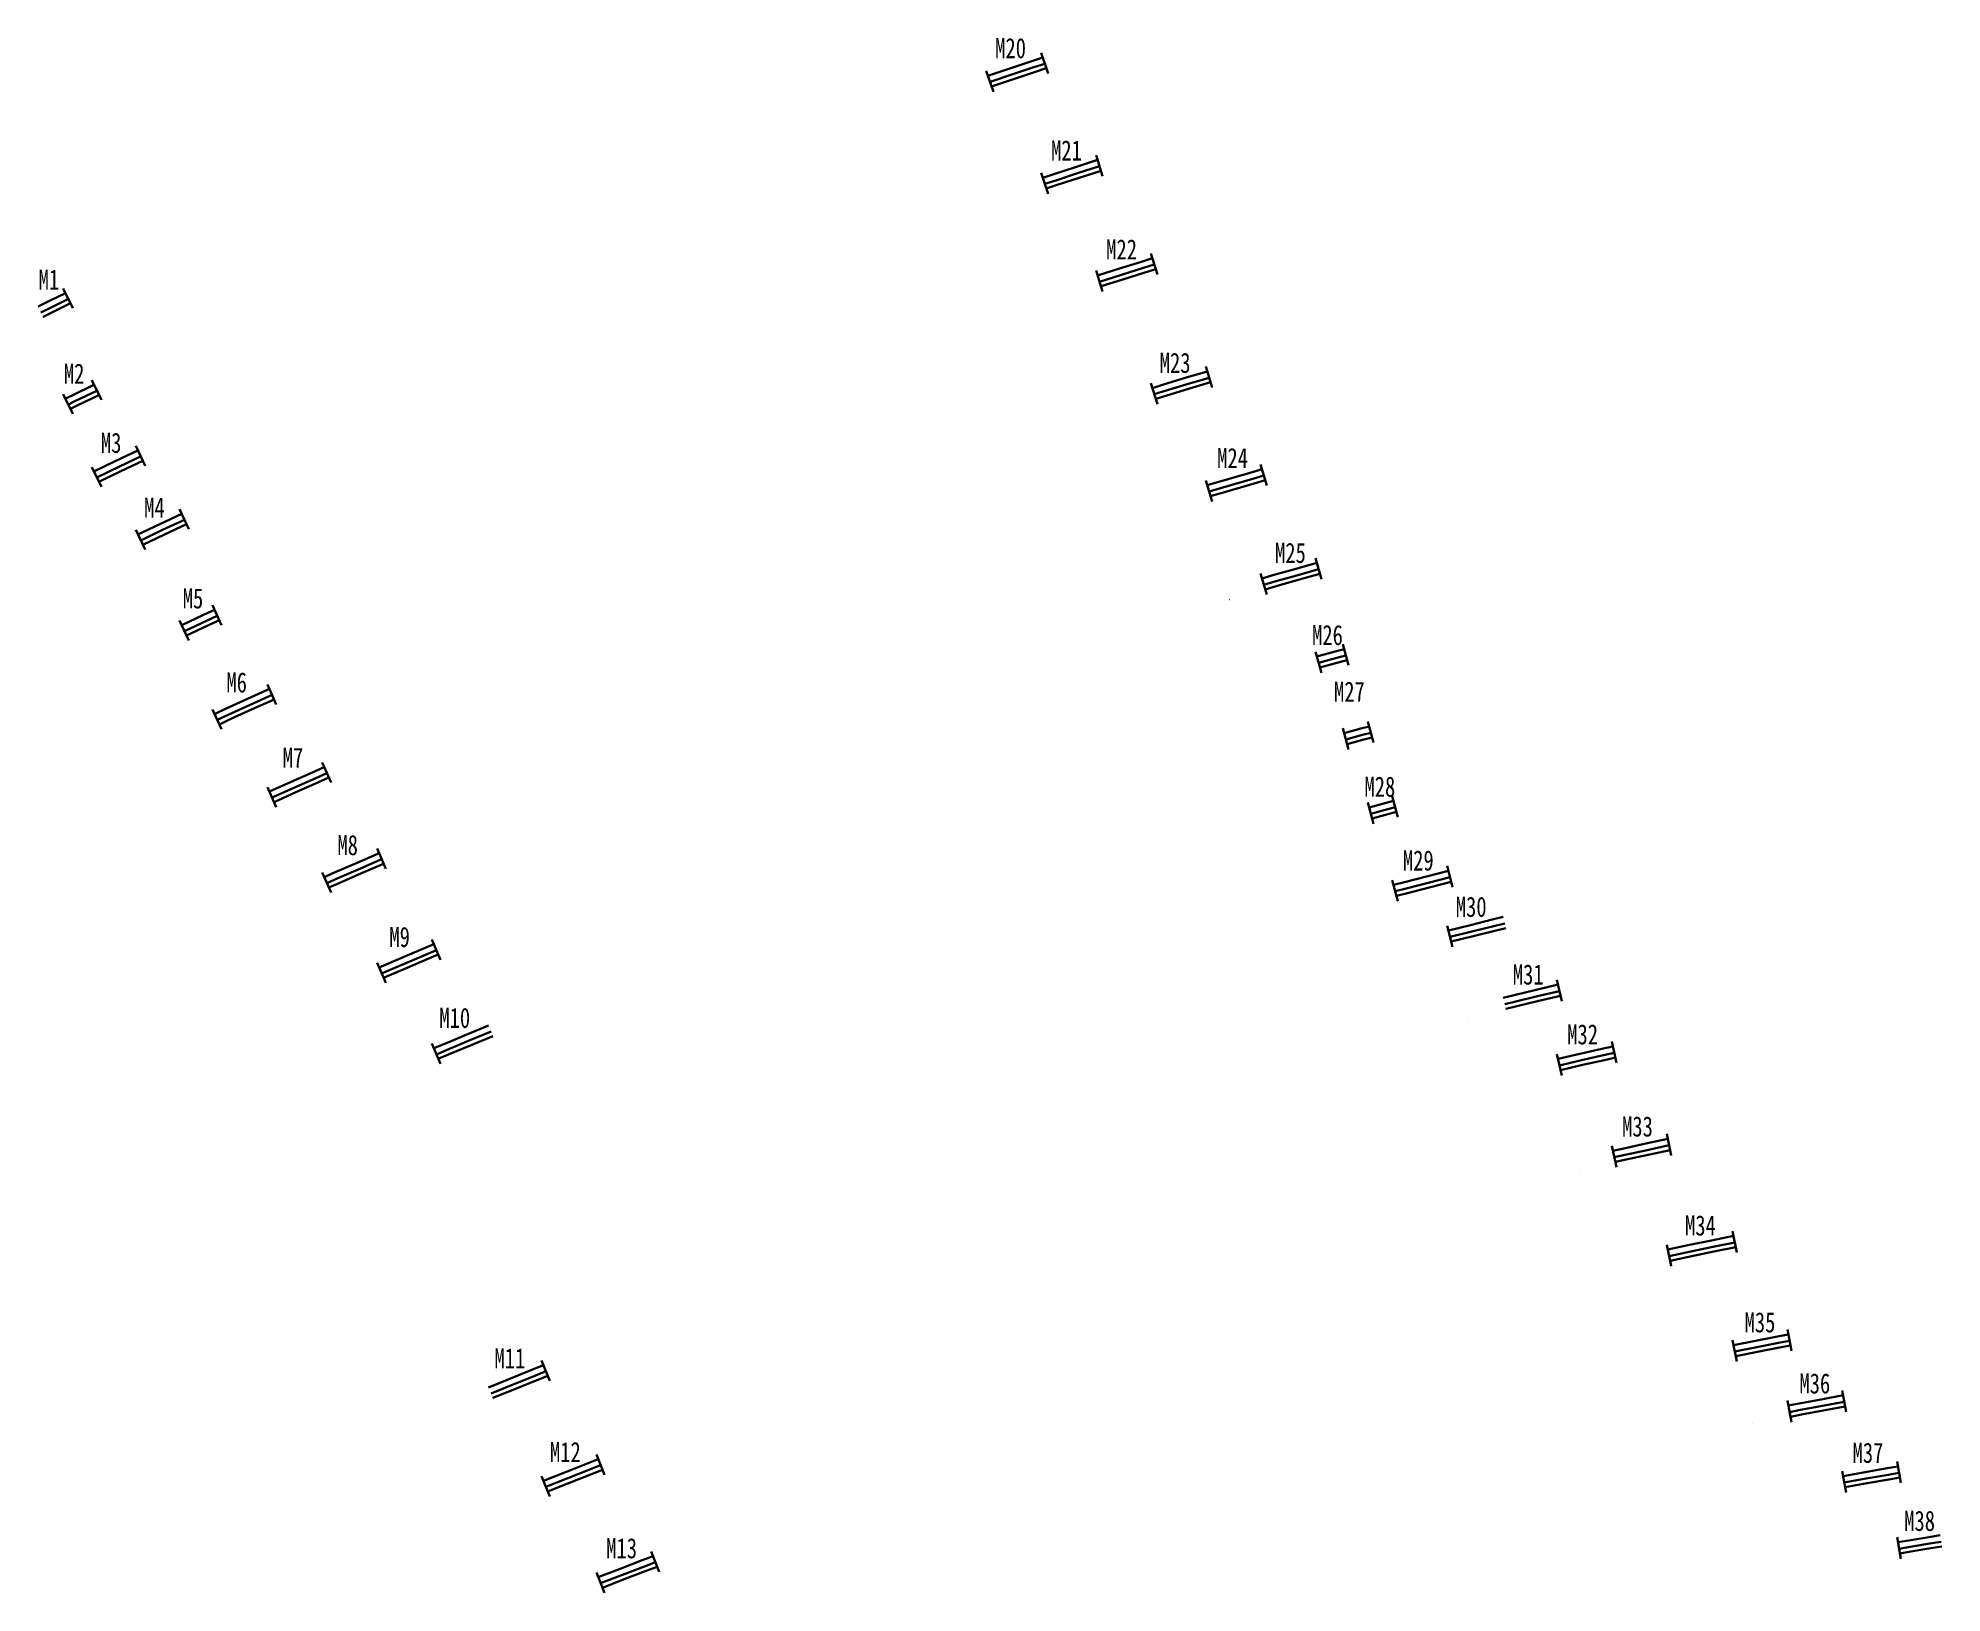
# Model space of a CAD drawing. Header units: millimetres. Extents: x -333068 to 789443, y 114680 to 345248.
# Drawn here: x -333068 to -246162, y 206078 to 277042 of the extents above; entities that cross this region are included whole.
import ezdxf
from ezdxf.enums import TextEntityAlignment as Align

# ---------------------------------------------------------------- set-up
doc = ezdxf.new("R2010")
doc.units = ezdxf.units.MM
doc.layers.get('Defpoints').update_dxf_attribs({"color": 8})
doc.layers.add('桥 构造粗实', color=1, linetype='Continuous', lineweight=30)
doc.layers.add('细实线', color=4, linetype='Continuous', lineweight=15)
doc.styles.add('111', font='', dxfattribs={"width": 0.7})
doc.styles.add('仿宋_GB2312', font='', dxfattribs={"width": 0.75})
doc.styles.get('111').set_extended_font_data('仿宋_GB2312')
doc.styles.get('仿宋_GB2312').set_extended_font_data('仿宋_GB2312')
doc.dimstyles.new('200', dxfattribs={"dimscale": 0, "dimtxt": 2.5, "dimasz": 1, "dimexe": 1, "dimexo": 1, "dimgap": 0.6, "dimtad": 1, "dimdec": 0, "dimdsep": 46, "dimtxsty": '111', "dimblk": 'OBLIQUE', "dimcen": 0, "dimclrd": 4, "dimclre": 4, "dimclrt": 4, "dimadec": 1, "dimazin": 2, "dimtfac": 1, "dimtdec": 0, "dimtix": 1, "dimtmove": 2, "dimatfit": 3, "dimfxl": 4, "dimfxlon": 1, "dimtolj": 1, "dimlwd": -1, "dimlwe": -1, "dimarcsym": 0})

msp = doc.modelspace()

# ---------------------------------------------------------------- texts
at = {"linetype": 'Continuous', "style": '仿宋_GB2312', "width": 0.75}
for s, p in [('M20', (-288675.39629, 276574.80297)), ('M21', (-286124.20958, 271913.22989)), ('M22', (-283608.95508, 267396.42453)), ('M1', (-332572.75123, 266020.22097)), ('M23', (-281165.56499, 262211.75669)), ('M2', (-331421.67673, 261727.05656)), ('M3', (-329732.30155, 258561.62565)), ('M24', (-278542.51387, 257874.95865)), ('M4', (-327756.03015, 255612.73402)), ('M25', (-275901.49664, 253539.1995)), ('M5', (-325995.352, 251463.33753)), ('M26', (-274210.43714, 249788.70933)), ('M6', (-324001.1145, 247626.08104)), ('M27', (-273208.99404, 247210.30268)), ('M7', (-321431.96169, 244196.20173)), ('M28', (-271818.6996, 242869.30145)), ('M8', (-318934.67329, 240202.65699)), ('M29', (-270064.75874, 239500.22625)), ('M30', (-267650.56357, 237385.2281)), ('M9', (-316563.14762, 236011.04858)), ('M31', (-265045.47855, 234295.31597)), ('M10', (-314047.89312, 232317.52091)), ('M32', (-262563.91049, 231563.91275)), ('M33', (-260059.8848, 227359.44673)), ('M34', (-257185.30823, 222843.68025)), ('M35', (-254467.93506, 218422.5821)), ('M11', (-311532.63861, 216785.27498)), ('M36', (-251963.90937, 215633.48163)), ('M12', (-308999.41801, 212509.67926)), ('M37', (-249538.48539, 212467.26098)), ('M38', (-247180.43429, 209360.46905)), ('M13', (-306430.2652, 208110.48347))]:
    msp.add_text(s, height=919.117625, dxfattribs=at).set_placement(p, align=Align.MIDDLE)

# ---------------------------------------------------------------- blocks, each defined once
blk = doc.blocks.new('_Oblique')
at = {"color": 0, "linetype": 'ByBlock', "lineweight": -2}
blk.add_line((-0.5, -0.5), (0.5, 0.5), dxfattribs=at)
blk = doc.blocks.new('*D160')
at = {"layer": 'Defpoints', "color": 0}
for p in [(-330288, 260751), (-331587, 260119), (-331587, 260119), (-331289, 260265), (-331162, 260327)]:
    blk.add_point(p, dxfattribs=at)
at = {"layer": '细实线', "color": 4}
blk.add_line((-331165, 260326), (-331161, 260328), dxfattribs=at)
for start, end in [(26.09401, 26.21494), (25.95025, 26.09401), (25.82932, 25.95025)]:
    blk.add_arc((-331587, 260119), 474, start, end, dxfattribs=at)
for p, rotation in [((-331162, 260327), 296.0940106700119), ((-331161, 260326), 115.9502499077839)]:
    blk.add_blockref('_Oblique', p, dxfattribs=dict(at, rotation=rotation))
at = {"layer": '细实线', "color": 4, "insert": (-331160, 260328), "char_height": 2.5, "attachment_point": 5, "rotation": 296.02213, "style": '111'}
blk.add_mtext('\\A1;0.1%%d', dxfattribs=at)
blk = doc.blocks.new('*D161')
at = {"layer": 'Defpoints', "color": 0}
for p in [(-329290, 257271), (-328290, 257749), (-330288, 256790), (-330288, 256790), (-329784, 257032)]:
    blk.add_point(p, dxfattribs=at)
at = {"layer": '细实线', "color": 4}
for start, end in [(25.72027, 25.82277), (25.62626, 25.72027), (25.52376, 25.62626)]:
    blk.add_arc((-330288, 256790), 559, start, end, dxfattribs=at)
for p, rotation in [((-329784, 257032), 115.6262582512723), ((-329785, 257033), 295.7202726271901)]:
    blk.add_blockref('_Oblique', p, dxfattribs=dict(at, rotation=rotation))
at = {"layer": '细实线', "color": 4, "insert": (-329783, 257033), "char_height": 2.5, "attachment_point": 5, "rotation": 295.67327, "style": '111'}
blk.add_mtext('\\A1;0.1%%d', dxfattribs=at)
blk = doc.blocks.new('*D162')
at = {"layer": 'Defpoints', "color": 0}
for p in [(-326291, 254862), (-328290, 253920), (-328290, 253920), (-327770, 254165), (-327291, 254392)]:
    blk.add_point(p, dxfattribs=at)
at = {"layer": '细实线', "color": 4}
for start, end in [(25.34417, 25.44396), (25.24956, 25.34417), (25.14978, 25.24956)]:
    blk.add_arc((-328290, 253920), 574, start, end, dxfattribs=at)
for p, rotation in [((-327771, 254165), 295.3441710972565), ((-327770, 254164), 115.2495649836862)]:
    blk.add_blockref('_Oblique', p, dxfattribs=dict(at, rotation=rotation))
at = {"layer": '细实线', "color": 4, "insert": (-327769, 254166), "char_height": 2.5, "attachment_point": 5, "rotation": 295.29687, "style": '111'}
blk.add_mtext('\\A1;0.1%%d', dxfattribs=at)
blk = doc.blocks.new('*D163')
at = {"layer": 'Defpoints', "color": 0}
for p in [(-324793, 250474), (-326291, 249778), (-326291, 249778), (-325836, 249990), (-325293, 250243)]:
    blk.add_point(p, dxfattribs=at)
at = {"layer": '细实线', "color": 4}
for start, end in [(24.96572, 25.08), (24.90236, 24.96572), (24.78808, 24.90236)]:
    blk.add_arc((-326291, 249778), 501, start, end, dxfattribs=at)
for p, rotation in [((-325837, 249990), 294.9657163078322), ((-325836, 249990), 114.9023648917918)]:
    blk.add_blockref('_Oblique', p, dxfattribs=dict(at, rotation=rotation))
at = {"layer": '细实线', "color": 4, "insert": (-325835, 249991), "char_height": 2.5, "attachment_point": 5, "rotation": 294.93404, "style": '111'}
blk.add_mtext('\\A1;0.1%%d', dxfattribs=at)
blk = doc.blocks.new('*D164')
at = {"layer": 'Defpoints', "color": 0}
for p in [(-322295, 246861), (-324294, 245951), (-324793, 245720), (-324793, 245720), (-324316, 245939)]:
    blk.add_point(p, dxfattribs=at)
at = {"layer": '细实线', "color": 4}
for start, end in [(24.77561, 24.88463), (24.54666, 24.77561), (24.43764, 24.54666)]:
    blk.add_arc((-324793, 245720), 526, start, end, dxfattribs=at)
for p, rotation in [((-324316, 245940), 294.7756098961568), ((-324315, 245939), 114.5466591011247)]:
    blk.add_blockref('_Oblique', p, dxfattribs=dict(at, rotation=rotation))
at = {"layer": '细实线', "color": 4, "insert": (-324314, 245940), "char_height": 2.5, "attachment_point": 5, "rotation": 294.66113, "style": '111'}
blk.add_mtext('\\A1;0.2%%d', dxfattribs=at)
blk = doc.blocks.new('*D165')
at = {"layer": 'Defpoints', "color": 0}
for p in [(-321296, 242623), (-319797, 243288), (-322295, 242174), (-322295, 242174), (-321775, 242406)]:
    blk.add_point(p, dxfattribs=at)
at = {"layer": '细实线', "color": 4}
for start, end in [(24.20179, 24.30244), (24.04787, 24.20179), (23.94722, 24.04787)]:
    blk.add_arc((-322295, 242174), 569, start, end, dxfattribs=at)
for p, rotation in [((-321776, 242407), 294.2017926260505), ((-321775, 242406), 114.0478691938175)]:
    blk.add_blockref('_Oblique', p, dxfattribs=dict(at, rotation=rotation))
at = {"layer": '细实线', "color": 4, "insert": (-321774, 242407), "char_height": 2.5, "attachment_point": 5, "rotation": 294.12483, "style": '111'}
blk.add_mtext('\\A1;0.2%%d', dxfattribs=at)
blk = doc.blocks.new('*D166')
at = {"layer": 'Defpoints', "color": 0}
for p in [(-317299, 239361), (-319797, 238271), (-319797, 238271), (-319320, 238480), (-319298, 238491)]:
    blk.add_point(p, dxfattribs=at)
at = {"layer": '细实线', "color": 4}
for start, end in [(23.81635, 23.92636), (23.584, 23.81635), (23.47399, 23.584)]:
    blk.add_arc((-319797, 238271), 521, start, end, dxfattribs=at)
for p, rotation in [((-319321, 238481), 293.8163490033826), ((-319320, 238479), 113.5840011008271)]:
    blk.add_blockref('_Oblique', p, dxfattribs=dict(at, rotation=rotation))
at = {"layer": '细实线', "color": 4, "insert": (-319319, 238481), "char_height": 2.5, "attachment_point": 5, "rotation": 293.70018, "style": '111'}
blk.add_mtext('\\A1;0.2%%d', dxfattribs=at)
blk = doc.blocks.new('*D167')
at = {"layer": 'Defpoints', "color": 0}
for p in [(-314801, 235210), (-317299, 234146), (-317299, 234145), (-316806, 234356), (-316300, 234575)]:
    blk.add_point(p, dxfattribs=at)
at = {"layer": '细实线', "color": 4}
for start, end in [(23.23387, 23.34049), (23.07773, 23.23387), (22.97111, 23.07773)]:
    blk.add_arc((-317300, 234145), 537, start, end, dxfattribs=at)
for p, rotation in [((-316806, 234357), 293.2338707187486), ((-316806, 234356), 113.0777297929747)]:
    blk.add_blockref('_Oblique', p, dxfattribs=dict(at, rotation=rotation))
at = {"layer": '细实线', "color": 4, "insert": (-316804, 234357), "char_height": 2.5, "attachment_point": 5, "rotation": 293.1558, "style": '111'}
blk.add_mtext('\\A1;0.2%%d', dxfattribs=at)
blk = doc.blocks.new('*D168')
at = {"layer": 'Defpoints', "color": 0}
for p in [(-312303, 231496), (-314801, 230456), (-314801, 230456), (-314301, 230667), (-314246, 230689)]:
    blk.add_point(p, dxfattribs=at)
at = {"layer": '细实线', "color": 4}
blk.add_line((-314250, 230689), (-314245, 230691), dxfattribs=at)
for start, end in [(22.8427, 22.93784), (22.60693, 22.8427), (22.51179, 22.60693)]:
    blk.add_arc((-314801, 230456), 602, start, end, dxfattribs=at)
for p, rotation in [((-314246, 230690), 292.8426990768506), ((-314245, 230688), 112.6069341303728)]:
    blk.add_blockref('_Oblique', p, dxfattribs=dict(at, rotation=rotation))
at = {"layer": '细实线', "color": 4, "insert": (-314244, 230690), "char_height": 2.5, "attachment_point": 5, "rotation": 292.72482, "style": '111'}
blk.add_mtext('\\A1;0.2%%d', dxfattribs=at)
blk = doc.blocks.new('*D169')
at = {"layer": 'Defpoints', "color": 0}
for p in [(-309805, 215990), (-312303, 214976), (-312303, 214976), (-311794, 215183), (-311304, 215385)]:
    blk.add_point(p, dxfattribs=at)
at = {"layer": '细实线', "color": 4}
for start, end in [(22.2517, 22.35603), (22.09325, 22.2517), (21.98892, 22.09325)]:
    blk.add_arc((-312303, 214976), 549, start, end, dxfattribs=at)
for p, rotation in [((-311795, 215184), 292.2517041451827), ((-311794, 215183), 112.0932535763853)]:
    blk.add_blockref('_Oblique', p, dxfattribs=dict(at, rotation=rotation))
at = {"layer": '细实线', "color": 4, "insert": (-311793, 215184), "char_height": 2.5, "attachment_point": 5, "rotation": 292.17248, "style": '111'}
blk.add_mtext('\\A1;0.2%%d', dxfattribs=at)
blk = doc.blocks.new('*D170')
at = {"layer": 'Defpoints', "color": 0}
for p in [(-307307, 211698), (-309805, 210708), (-309805, 210708), (-309312, 210904), (-309305, 210909)]:
    blk.add_point(p, dxfattribs=at)
at = {"layer": '细实线', "color": 4}
for start, end in [(21.85491, 21.96291), (21.61577, 21.85491), (21.50777, 21.61577)]:
    blk.add_arc((-309805, 210708), 531, start, end, dxfattribs=at)
for p, rotation in [((-309313, 210906), 291.8549087862616), ((-309312, 210904), 111.615766642129)]:
    blk.add_blockref('_Oblique', p, dxfattribs=dict(at, rotation=rotation))
at = {"layer": '细实线', "color": 4, "insert": (-309311, 210906), "char_height": 2.5, "attachment_point": 5, "rotation": 291.73534, "style": '111'}
blk.add_mtext('\\A1;0.2%%d', dxfattribs=at)
blk = doc.blocks.new('*D171')
at = {"layer": 'Defpoints', "color": 0}
for p in [(-304809, 207275), (-307307, 206311), (-307307, 206311), (-306676, 206555), (-306308, 206700)]:
    blk.add_point(p, dxfattribs=at)
at = {"layer": '细实线', "color": 4}
for start, end in [(21.25557, 21.34025), (21.09488, 21.25557), (21.0102, 21.09488)]:
    blk.add_arc((-307307, 206311), 677, start, end, dxfattribs=at)
for p, rotation in [((-306676, 206556), 291.2555659516861), ((-306675, 206555), 111.0948817415616)]:
    blk.add_blockref('_Oblique', p, dxfattribs=dict(at, rotation=rotation))
at = {"layer": '细实线', "color": 4, "insert": (-306674, 206556), "char_height": 2.5, "attachment_point": 5, "rotation": 291.17522, "style": '111'}
blk.add_mtext('\\A1;0.2%%d', dxfattribs=at)
blk = doc.blocks.new('*D181')
at = {"layer": 'Defpoints', "color": 0}
for p in [(-281550, 260727), (-281266, 260811), (-279552, 261331), (-282050, 260573), (-282050, 260573)]:
    blk.add_point(p, dxfattribs=at)
at = {"layer": '细实线', "color": 4}
blk.add_line((-281271, 260813), (-281266, 260815), dxfattribs=at)
for start, end in [(17.13823, 17.20819), (16.88481, 17.13823), (16.81484, 16.88481)]:
    blk.add_arc((-282050, 260573), 819, start, end, dxfattribs=at)
for p, rotation in [((-281267, 260814), 287.1382328931385), ((-281266, 260811), 106.8848055131007)]:
    blk.add_blockref('_Oblique', p, dxfattribs=dict(at, rotation=rotation))
at = {"layer": '细实线', "color": 4, "insert": (-281265, 260813), "char_height": 2.5, "attachment_point": 5, "rotation": 287.01152, "style": '111'}
blk.add_mtext('\\A1;0.3%%d', dxfattribs=at)
blk = doc.blocks.new('*D182')
at = {"layer": 'Defpoints', "color": 0}
for p in [(-278553, 256428), (-277054, 256864), (-279551, 256132), (-279551, 256132), (-278821, 256347)]:
    blk.add_point(p, dxfattribs=at)
at = {"layer": '细实线', "color": 4}
for start, end in [(16.50339, 16.57864), (16.33335, 16.50339), (16.2581, 16.33335)]:
    blk.add_arc((-279551, 256132), 761, start, end, dxfattribs=at)
for p, rotation in [((-278821, 256348), 286.5033867491127), ((-278821, 256346), 106.3333510772744)]:
    blk.add_blockref('_Oblique', p, dxfattribs=dict(at, rotation=rotation))
at = {"layer": '细实线', "color": 4, "insert": (-278819, 256348), "char_height": 2.5, "attachment_point": 5, "rotation": 286.41837, "style": '111'}
blk.add_mtext('\\A1;0.2%%d', dxfattribs=at)
blk = doc.blocks.new('*D183')
at = {"layer": 'Defpoints', "color": 0}
for p in [(-275555, 252309), (-274556, 252589), (-278688, 251419), (-277054, 251881), (-276555, 252025)]:
    blk.add_point(p, dxfattribs=at)
at = {"layer": '细实线', "color": 4}
for p in [(-278692, 251418), (-278691, 251417)]:
    blk.add_line(p, (-278687, 251419), dxfattribs=at)
for start, end in [(15.86435, 15.92843), (15.82153, 15.86435), (15.75744, 15.82153)]:
    blk.add_arc((-279548, 251175), 894, start, end, dxfattribs=at)
for p, rotation in [((-278688, 251419), 285.8643450808306), ((-278688, 251418), 105.8215267981895)]:
    blk.add_blockref('_Oblique', p, dxfattribs=dict(at, rotation=rotation))
at = {"layer": '细实线', "color": 4, "insert": (-278686, 251419), "char_height": 2.5, "attachment_point": 5, "rotation": 285.84294, "style": '111'}
blk.add_mtext('\\A1;0%%d', dxfattribs=at)
blk = doc.blocks.new('*D184')
at = {"layer": 'Defpoints', "color": 0}
for p in [(-273557, 248589), (-273313, 248656), (-274556, 248313), (-274556, 248313), (-273875, 248501)]:
    blk.add_point(p, dxfattribs=at)
at = {"layer": '细实线', "color": 4}
for start, end in [(15.43604, 15.51714), (15.31275, 15.39384), (15.39384, 15.43604)]:
    blk.add_arc((-274556, 248313), 707, start, end, dxfattribs=at)
for rotation in [285.4360448947949, 105.3938430365214]:
    blk.add_blockref('_Oblique', (-273875, 248501), dxfattribs=dict(at, rotation=rotation))
at = {"layer": '细实线', "color": 4, "insert": (-273873, 248502), "char_height": 2.5, "attachment_point": 5, "rotation": 285.41494, "style": '111'}
blk.add_mtext('\\A1;0%%d', dxfattribs=at)
blk = doc.blocks.new('*D185')
at = {"layer": 'Defpoints', "color": 0}
for p in [(-272177, 245127), (-273313, 244819), (-273313, 244819), (-272558, 245025), (-272497, 245040)]:
    blk.add_point(p, dxfattribs=at)
at = {"layer": '细实线', "color": 4}
blk.add_line((-272502, 245040), (-272497, 245041), dxfattribs=at)
for start, end in [(15.22123, 15.28905), (15.149, 15.22123), (15.08117, 15.149)]:
    blk.add_arc((-273313, 244819), 845, start, end, dxfattribs=at)
for p, rotation in [((-272498, 245041), 285.2212266988043), ((-272497, 245040), 105.1489975588688)]:
    blk.add_blockref('_Oblique', p, dxfattribs=dict(at, rotation=rotation))
at = {"layer": '细实线', "color": 4, "insert": (-272496, 245041), "char_height": 2.5, "attachment_point": 5, "rotation": 285.18511, "style": '111'}
blk.add_mtext('\\A1;0.1%%d', dxfattribs=at)
blk = doc.blocks.new('*D186')
at = {"layer": 'Defpoints', "color": 0}
for p in [(-271059, 241724), (-272177, 241426), (-272177, 241426), (-271567, 241589), (-271559, 241592)]:
    blk.add_point(p, dxfattribs=at)
at = {"layer": '细实线', "color": 4}
for start, end in [(15.00597, 15.09672), (14.90957, 15.00597), (14.81882, 14.90957)]:
    blk.add_arc((-272177, 241426), 631, start, end, dxfattribs=at)
for p, rotation in [((-271567, 241590), 285.0059693152989), ((-271566, 241589), 104.9095723411047)]:
    blk.add_blockref('_Oblique', p, dxfattribs=dict(at, rotation=rotation))
at = {"layer": '细实线', "color": 4, "insert": (-271565, 241590), "char_height": 2.5, "attachment_point": 5, "rotation": 284.95777, "style": '111'}
blk.add_mtext('\\A1;0.1%%d', dxfattribs=at)
blk = doc.blocks.new('*D187')
at = {"layer": 'Defpoints', "color": 0}
for p in [(-268562, 238535), (-271059, 237887), (-271059, 237887), (-270560, 238019), (-270336, 238075)]:
    blk.add_point(p, dxfattribs=at)
at = {"layer": '细实线', "color": 4}
blk.add_line((-270341, 238077), (-270336, 238078), dxfattribs=at)
for start, end in [(14.79028, 14.86696), (14.53091, 14.79028), (14.45423, 14.53091)]:
    blk.add_arc((-271059, 237887), 747, start, end, dxfattribs=at)
for p, rotation in [((-270337, 238078), 284.7902774911289), ((-270336, 238075), 104.5309126967722)]:
    blk.add_blockref('_Oblique', p, dxfattribs=dict(at, rotation=rotation))
at = {"layer": '细实线', "color": 4, "insert": (-270335, 238077), "char_height": 2.5, "attachment_point": 5, "rotation": 284.6606, "style": '111'}
blk.add_mtext('\\A1;0.3%%d', dxfattribs=at)
blk = doc.blocks.new('*D188')
at = {"layer": 'Defpoints', "color": 0}
for p in [(-266064, 236423), (-268562, 235802), (-268562, 235802), (-267711, 236015), (-267563, 236054)]:
    blk.add_point(p, dxfattribs=at)
at = {"layer": '细实线', "color": 4}
for start, end in [(14.14064, 14.20599), (13.96677, 14.14064), (13.90142, 13.96677)]:
    blk.add_arc((-268562, 235802), 877, start, end, dxfattribs=at)
for p, rotation in [((-267712, 236016), 284.1406438676702), ((-267711, 236014), 103.9667724752777)]:
    blk.add_blockref('_Oblique', p, dxfattribs=dict(at, rotation=rotation))
at = {"layer": '细实线', "color": 4, "insert": (-267709, 236016), "char_height": 2.5, "attachment_point": 5, "rotation": 284.05371, "style": '111'}
blk.add_mtext('\\A1;0.2%%d', dxfattribs=at)
blk = doc.blocks.new('*D189')
at = {"layer": 'Defpoints', "color": 0}
for p in [(-264565, 233100), (-263567, 233335), (-267788, 232326), (-266064, 232738), (-265565, 232860)]:
    blk.add_point(p, dxfattribs=at)
at = {"layer": '细实线', "color": 4}
for p in [(-267792, 232325), (-267792, 232326)]:
    blk.add_line(p, (-267787, 232327), dxfattribs=at)
for start, end in [(13.48728, 13.55913), (13.44362, 13.48728), (13.37177, 13.44362)]:
    blk.add_arc((-268564, 232141), 797, start, end, dxfattribs=at)
for p, rotation in [((-267788, 232326), 103.4436234252957), ((-267788, 232327), 283.4872776948192)]:
    blk.add_blockref('_Oblique', p, dxfattribs=dict(at, rotation=rotation))
at = {"layer": '细实线', "color": 4, "insert": (-267786, 232327), "char_height": 2.5, "attachment_point": 5, "rotation": 283.46545, "style": '111'}
blk.add_mtext('\\A1;0%%d', dxfattribs=at)
blk = doc.blocks.new('*D190')
at = {"layer": 'Defpoints', "color": 0}
for p in [(-261069, 230512), (-263567, 229941), (-263566, 229942), (-262683, 230144), (-262567, 230173)]:
    blk.add_point(p, dxfattribs=at)
at = {"layer": '细实线', "color": 4}
for start, end in [(13.0497, 13.11285), (12.8743, 13.0497), (12.81114, 12.8743)]:
    blk.add_arc((-263567, 229941), 907, start, end, dxfattribs=at)
for p, rotation in [((-262684, 230146), 283.049695075217), ((-262683, 230143), 102.8742981037704)]:
    blk.add_blockref('_Oblique', p, dxfattribs=dict(at, rotation=rotation))
at = {"layer": '细实线', "color": 4, "insert": (-262682, 230145), "char_height": 2.5, "attachment_point": 5, "rotation": 282.962, "style": '111'}
blk.add_mtext('\\A1;0.2%%d', dxfattribs=at)
blk = doc.blocks.new('*D191')
at = {"layer": 'Defpoints', "color": 0}
for p in [(-259570, 226078), (-258572, 226293), (-262685, 225393), (-261069, 225746), (-260569, 225858)]:
    blk.add_point(p, dxfattribs=at)
at = {"layer": '细实线', "color": 4}
for q in [(-262684, 225394), (-262684, 225393)]:
    blk.add_line((-262689, 225392), q, dxfattribs=at)
for start, end in [(12.39042, 12.45379), (12.28301, 12.34638), (12.34638, 12.39042)]:
    blk.add_arc((-263568, 225199), 904, start, end, dxfattribs=at)
for rotation in [282.3904197084731, 102.3463807558342]:
    blk.add_blockref('_Oblique', (-262685, 225393), dxfattribs=dict(at, rotation=rotation))
at = {"layer": '细实线', "color": 4, "insert": (-262683, 225393), "char_height": 2.5, "attachment_point": 5, "rotation": 282.3684, "style": '111'}
blk.add_mtext('\\A1;0%%d', dxfattribs=at)
blk = doc.blocks.new('*D192')
at = {"layer": 'Defpoints', "color": 0}
for p in [(-255574, 221861), (-258571, 221238), (-258571, 221238), (-257694, 221422), (-257572, 221450)]:
    blk.add_point(p, dxfattribs=at)
at = {"layer": '细实线', "color": 4}
for start, end in [(11.94903, 12.01301), (11.72779, 11.94903), (11.66382, 11.72779)]:
    blk.add_arc((-258571, 221238), 896, start, end, dxfattribs=at)
for p, rotation in [((-257695, 221424), 281.9490324053037), ((-257694, 221420), 101.7277947830506)]:
    blk.add_blockref('_Oblique', p, dxfattribs=dict(at, rotation=rotation))
at = {"layer": '细实线', "color": 4, "insert": (-257693, 221422), "char_height": 2.5, "attachment_point": 5, "rotation": 281.83841, "style": '111'}
blk.add_mtext('\\A1;0.2%%d', dxfattribs=at)
blk = doc.blocks.new('*D193')
at = {"layer": 'Defpoints', "color": 0}
for p in [(-253076, 217368), (-255573, 216878), (-255573, 216878), (-254787, 217033), (-254575, 217077)]:
    blk.add_point(p, dxfattribs=at)
at = {"layer": '细实线', "color": 4}
for start, end in [(11.28426, 11.35578), (11.10642, 11.28426), (11.03491, 11.10642)]:
    blk.add_arc((-255573, 216878), 801, start, end, dxfattribs=at)
for p, rotation in [((-254788, 217035), 281.2842585527703), ((-254787, 217032), 101.1064231229677)]:
    blk.add_blockref('_Oblique', p, dxfattribs=dict(at, rotation=rotation))
at = {"layer": '细实线', "color": 4, "insert": (-254786, 217034), "char_height": 2.5, "attachment_point": 5, "rotation": 281.19534, "style": '111'}
blk.add_mtext('\\A1;0.2%%d', dxfattribs=at)
blk = doc.blocks.new('*D194')
at = {"layer": 'Defpoints', "color": 0}
for p in [(-254806, 213796), (-253076, 214119), (-252577, 214215), (-251578, 214402), (-250579, 214585)]:
    blk.add_point(p, dxfattribs=at)
at = {"layer": '细实线', "color": 4}
for p, q in [((-254810, 213796), (-254805, 213797)), ((-254810, 213795), (-254805, 213796))]:
    blk.add_line(p, q, dxfattribs=at)
for start, end in [(10.61639, 10.68973), (10.57176, 10.61639), (10.49842, 10.57176)]:
    blk.add_arc((-255574, 213653), 781, start, end, dxfattribs=at)
for p, rotation in [((-254806, 213797), 280.616392496902), ((-254806, 213796), 100.5717622906131)]:
    blk.add_blockref('_Oblique', p, dxfattribs=dict(at, rotation=rotation))
at = {"layer": '细实线', "color": 4, "insert": (-254804, 213797), "char_height": 2.5, "attachment_point": 5, "rotation": 280.59408, "style": '111'}
blk.add_mtext('\\A1;0%%d', dxfattribs=at)
blk = doc.blocks.new('*D195')
at = {"layer": 'Defpoints', "color": 0}
for p in [(-248081, 211342), (-250578, 210902), (-250578, 210902), (-249819, 211037), (-249580, 211081)]:
    blk.add_point(p, dxfattribs=at)
at = {"layer": '细实线', "color": 4}
for start, end in [(10.16951, 10.24383), (9.99037, 10.16951), (9.91605, 9.99037)]:
    blk.add_arc((-250578, 210902), 771, start, end, dxfattribs=at)
for p, rotation in [((-249819, 211038), 280.1695099258366), ((-249819, 211036), 99.99036874393265)]:
    blk.add_blockref('_Oblique', p, dxfattribs=dict(at, rotation=rotation))
at = {"layer": '细实线', "color": 4, "insert": (-249817, 211038), "char_height": 2.5, "attachment_point": 5, "rotation": 280.07994, "style": '111'}
blk.add_mtext('\\A1;0.2%%d', dxfattribs=at)
blk = doc.blocks.new('*D196')
at = {"layer": 'Defpoints', "color": 0}
for p in [(-248081, 207876), (-248081, 207876), (-247582, 207962), (-247355, 207999), (-246162, 208197)]:
    blk.add_point(p, dxfattribs=at)
at = {"layer": '细实线', "color": 4}
blk.add_line((-247359, 208000), (-247354, 208001), dxfattribs=at)
for start, end in [(9.72137, 9.79915), (9.50614, 9.72137), (9.42836, 9.50614)]:
    blk.add_arc((-248081, 207876), 737, start, end, dxfattribs=at)
for p, rotation in [((-247355, 208001), 279.721373422595), ((-247355, 207998), 99.50614193986125)]:
    blk.add_blockref('_Oblique', p, dxfattribs=dict(at, rotation=rotation))
at = {"layer": '细实线', "color": 4, "insert": (-247353, 207999), "char_height": 2.5, "attachment_point": 5, "rotation": 279.61376, "style": '111'}
blk.add_mtext('\\A1;0.2%%d', dxfattribs=at)
blk = doc.blocks.new('*D159')
at = {"layer": 'Defpoints', "color": 0}
for p in [(-332838, 264324), (-332838, 264324), (-332422, 264529), (-332288, 264596), (-331587, 264939)]:
    blk.add_point(p, dxfattribs=at)
at = {"layer": '细实线', "color": 4}
for start, end in [(26.27999, 26.40357), (26.17587, 26.27999), (26.0523, 26.17587)]:
    blk.add_arc((-332838, 264324), 464, start, end, dxfattribs=at)
for p, rotation in [((-332422, 264529), 296.2799904431085), ((-332421, 264529), 116.1758741064943)]:
    blk.add_blockref('_Oblique', p, dxfattribs=dict(at, rotation=rotation))
at = {"layer": '细实线', "color": 4, "insert": (-332420, 264530), "char_height": 2.5, "attachment_point": 5, "rotation": 296.22793, "style": '111'}
blk.add_mtext('\\A1;0.1%%d', dxfattribs=at)
blk = doc.blocks.new('*D180')
at = {"layer": 'Defpoints', "color": 0}
for p in [(-283793, 265949), (-283548, 266028), (-282050, 266494), (-284548, 265712), (-284547, 265712)]:
    blk.add_point(p, dxfattribs=at)
at = {"layer": '细实线', "color": 4}
for start, end in [(17.55908, 17.63147), (17.39104, 17.55908), (17.31864, 17.39104)]:
    blk.add_arc((-284548, 265712), 791, start, end, dxfattribs=at)
for p, rotation in [((-283794, 265950), 287.5590767046368), ((-283793, 265948), 107.3910372590337)]:
    blk.add_blockref('_Oblique', p, dxfattribs=dict(at, rotation=rotation))
at = {"layer": '细实线', "color": 4, "insert": (-283792, 265950), "char_height": 2.5, "attachment_point": 5, "rotation": 287.47506, "style": '111'}
blk.add_mtext('\\A1;0.2%%d', dxfattribs=at)
blk = doc.blocks.new('*D179')
at = {"layer": 'Defpoints', "color": 0}
for p in [(-286546, 270339), (-285547, 270663), (-284548, 270983), (-288857, 269589), (-287045, 270175)]:
    blk.add_point(p, dxfattribs=at)
at = {"layer": '细实线', "color": 4}
for p in [(-288860, 269587), (-288860, 269588)]:
    blk.add_line(p, (-288856, 269589), dxfattribs=at)
for start, end in [(17.97797, 18.05716), (17.9362, 17.97797), (17.85702, 17.9362)]:
    blk.add_arc((-289545, 269366), 724, start, end, dxfattribs=at)
for p, rotation in [((-288857, 269589), 287.9779733240026), ((-288856, 269588), 107.9362015709315)]:
    blk.add_blockref('_Oblique', p, dxfattribs=dict(at, rotation=rotation))
at = {"layer": '细实线', "color": 4, "insert": (-288855, 269589), "char_height": 2.5, "attachment_point": 5, "rotation": 287.95709, "style": '111'}
blk.add_mtext('\\A1;0%%d', dxfattribs=at)
blk = doc.blocks.new('*D178')
at = {"layer": 'Defpoints', "color": 0}
for p in [(-287045, 275663), (-289543, 274830), (-289543, 274830), (-288960, 275025), (-288544, 275166)]:
    blk.add_point(p, dxfattribs=at)
at = {"layer": '细实线', "color": 4}
for start, end in [(18.6026, 18.69589), (18.43645, 18.6026), (18.34315, 18.43645)]:
    blk.add_arc((-289543, 274830), 614, start, end, dxfattribs=at)
for p, rotation in [((-288961, 275026), 288.6025997961534), ((-288960, 275024), 108.436445382351)]:
    blk.add_blockref('_Oblique', p, dxfattribs=dict(at, rotation=rotation))
at = {"layer": '细实线', "color": 4, "insert": (-288959, 275026), "char_height": 2.5, "attachment_point": 5, "rotation": 288.51952, "style": '111'}
blk.add_mtext('\\A1;0.2%%d', dxfattribs=at)

# ---------------------------------------------------------------- dimensions: what is measured, and where the dimension line sits
at = {"layer": '细实线'}
for base, line1, line2, picture, middle in [((-288960.19416, 275024.79497), ((-288543.97264, 275166.33339), (-289542.68631, 274830.17866)), ((-289542.68631, 274830.17866), (-287045.26468, 275662.72501)), '*D178', (-288958.64911, 275025.81607)), ((-288856.54962, 269588.71813), ((-285546.56503, 270663.04505), (-286545.69781, 270338.83174)), ((-287045.26468, 270174.71117), (-284547.87045, 270983.09045)), '*D179', (-288854.84086, 269589.24901)), ((-283793.41129, 265948.91553), ((-284547.87045, 265711.70874), (-282049.62369, 266494.18266)), ((-283548.30867, 266028.00457), (-284547.43533, 265711.84818)), '*D180', (-283791.7943, 265949.73768)), ((-332421.63485, 264528.90355), ((-332287.77625, 264595.58463), (-332837.58534, 264324.09093)), ((-332837.58534, 264324.09093), (-331587.39583, 264938.60668)), '*D159', (-332420.07439, 264529.78467)), ((-331161.59405, 260326.82683), ((-331288.50619, 260265.44347), (-331587.39583, 260119.05768)), ((-331587.39583, 260119.05768), (-330288.12452, 260751.3587)), '*D160', (-331160.03034, 260327.70213)), ((-281266.17442, 260811.43982), ((-281550.06442, 260726.95404), (-282049.62369, 260572.90456)), ((-282049.62369, 260572.90456), (-279551.8321, 261331.06819)), '*D181', (-281264.78773, 260813.02555)), ((-329784.25957, 257032.18267), ((-329289.97653, 257270.89679), (-330288.12452, 256790.08555)), ((-330288.12452, 256790.08555), (-328289.59593, 257748.74643)), '*D161', (-329782.68887, 257033.04491)), ((-278820.85504, 256346.54162), ((-279551.38845, 256132.02862), (-277054.05754, 256863.87752)), ((-278552.72035, 256427.9118), (-279551.38845, 256132.02862)), '*D182', (-278819.34161, 256347.73677)), ((-327770.43108, 254164.78098), ((-327291.4608, 254392.27381), (-328289.59593, 253919.51572)), ((-328289.59593, 253919.51572), (-326291.08133, 254862.05785)), '*D162', (-327768.85522, 254165.6339)), ((-278687.60171, 251418.50726), ((-277054.05754, 251881.33864), (-274555.85145, 252589.27358)), ((-275555.40251, 252309.24734), (-276554.50559, 252025.31741)), '*D183', (-278685.95117, 251419.24493)), ((-325836.44872, 249989.76123), ((-325292.95898, 250243.12917), (-326291.08133, 249778.42398)), ((-326291.08133, 249778.42398), (-324793.33501, 250473.72981)), '*D163', (-325834.83569, 249990.53571)), ((-273874.68154, 248501.00353), ((-274555.85145, 248313.27488), (-273312.80078, 248655.52437)), ((-273557.20485, 248589.02401), (-274555.85145, 248313.27488)), '*D184', (-273872.97925, 248501.56085)), ((-324315.64341, 245939.3341), ((-324793.33501, 245720.20204), (-322294.85052, 246861.28515)), ((-324293.71329, 245950.80164), (-324793.33501, 245720.20204)), '*D164', (-324314.08908, 245940.2368)), ((-272497.46412, 245040.29925), ((-273312.80078, 244819.33049), (-272176.60494, 245126.94227)), ((-272558.11022, 245024.67564), (-273312.80078, 244819.33049)), '*D185', (-272495.81971, 245041.07139)), ((-321775.28753, 242406.41235), ((-321295.99699, 242622.71873), (-322295.23229, 242173.607)), ((-322294.85052, 242173.77859), (-319797.15037, 243288.3277)), '*D165', (-321773.67263, 242407.18385)), ((-271566.51107, 241588.64967), ((-272176.60494, 241426.14346), (-271059.47332, 241723.58907)), ((-271559.01834, 241591.69426), (-272176.60494, 241426.14346)), '*D186', (-271564.90355, 241589.56524)), ((-319320.21466, 238479.93451), ((-319797.15037, 238270.71505), (-317299.47954, 239361.09015)), ((-319297.53675, 238491.24123), (-319797.15037, 238270.71505)), '*D166', (-319318.62877, 238480.77309)), ((-270336.26826, 238075.20461), ((-271059.47332, 237887.39518), (-268562.21757, 238534.66709)), ((-270559.9292, 238019.28975), (-271059.47332, 237887.39518)), '*D187', (-270334.87609, 238076.95716)), ((-267711.09217, 236014.57845), ((-268561.759, 235802.2015), (-266064.06101, 236423.40924)), ((-267562.67789, 236053.9069), (-268561.759, 235802.2015)), '*D188', (-267709.48953, 236015.54492)), ((-316805.76304, 234356.27188), ((-316299.87219, 234574.54732), (-317299.09028, 234145.58252)), ((-317299.47954, 234145.41384), (-314801.05079, 235209.93641)), '*D167', (-316804.22611, 234357.22843)), ((-267788.0913, 232326.46699), ((-266064.06101, 232738.36993), (-263566.84431, 233335.30045)), ((-264565.45013, 233099.81628), (-265564.52348, 232860.19461)), '*D189', (-267786.37528, 232326.98384)), ((-314245.66036, 230689.25305), ((-314801.05079, 230456.40864), (-312303.43181, 231496.42173)), ((-314301.44628, 230666.86128), (-314801.05079, 230456.40864)), '*D168', (-314243.92563, 230689.74272)), ((-262683.08823, 230143.65459), ((-263566.84431, 229941.39716), (-261068.71298, 230512.36633)), ((-262567.31097, 230173.07282), (-263566.3793, 229941.50681)), '*D190', (-262681.59693, 230145.15518)), ((-262685.1547, 225392.90269), ((-261068.71298, 225746.45958), (-258571.53298, 226293.0508)), ((-259570.12061, 226077.6974), (-260569.18166, 225858.21471)), '*D191', (-262683.42802, 225393.38165)), ((-257694.45804, 221421.71371), ((-258571.06193, 221238.4028), (-255573.89972, 221860.60171)), ((-257572.00558, 221449.83009), (-258571.06193, 221238.4028)), '*D192', (-257692.79407, 221422.49713)), ((-254787.32138, 217032.6384), ((-255573.42487, 216878.15758), (-253076.27978, 217368.36869)), ((-254574.85014, 217077.40721), (-255573.42487, 216878.15758)), '*D193', (-254785.77606, 217034.04969)), ((-311794.37215, 215183.22792), ((-312303.03401, 214976.20447), (-309805.03759, 215990.19302)), ((-311303.83296, 215385.0231), (-312303.03401, 214976.20447)), '*D169', (-311792.8105, 215184.13699)), ((-254805.9239, 213796.20054), ((-253076.27978, 214118.88682), (-250578.67334, 214585.02724)), ((-251577.71439, 214401.79306), (-252576.75751, 214214.53136)), '*D194', (-254804.19843, 213796.70721)), ((-309311.97926, 210904.30036), ((-309805.03759, 210708.49549), (-307307.06249, 211698.30903)), ((-309305.44101, 210908.87546), (-309805.03759, 210708.49549)), '*D170', (-309310.578, 210905.6182)), ((-249819.04942, 211036.90807), ((-250578.19318, 210902.36724), (-248081.0791, 211342.24303)), ((-249579.63433, 211081.4878), (-250578.19318, 210902.36724)), '*D195', (-249817.35823, 211037.61776)), ((-247354.66975, 207998.62257), ((-248081.0791, 207876.12903), (-246162.36453, 208197.42317)), ((-247581.56228, 207961.7048), (-248081.0791, 207876.12903)), '*D196', (-247352.99587, 207999.45492)), ((-306675.67271, 206555.36607), ((-307306.65517, 206311.13599), (-304809.10743, 207274.60314)), ((-306307.87825, 206699.6508), (-307306.65517, 206311.13599)), '*D171', (-306674.07101, 206556.18457))]:
    dim = msp.add_angular_dim_2l(base=base, line1=line1, line2=line2, dimstyle='200', override={"dimscale": 1, "dimarcsym": 1}, dxfattribs=at)
    dim.commit()
    dim.dimension.update_dxf_attribs({"geometry": picture, "text_midpoint": middle})

# ---------------------------------------------------------------- linework, layer by layer
at = {"layer": '桥 构造粗实', "color": 8}
for p, q in [((-287279.35025, 276375.25848), (-286967.23616, 275425.21386)), ((-289784.50756, 275540.12579), (-289462.07887, 274593.52858)), ((-284774.1377, 271698.14684), (-284472.44769, 270744.73726)), ((-287279.35025, 270887.24464), (-286967.23616, 269937.20002)), ((-282270.63223, 267210.8801), (-281975.95418, 266255.28351)), ((-284774.1377, 266426.76512), (-284472.44769, 265473.35554)), ((-331917.27262, 265612.14718), (-331477.42732, 264714.07362)), ((-279767.10334, 262049.50991), (-279479.48316, 261091.76178)), ((-331917.27262, 260792.59818), (-331477.42732, 259894.52462)), ((-330615.80925, 261425.97588), (-330178.88953, 260526.47241)), ((-282270.63223, 261289.60201), (-281975.95418, 260334.00542)), ((-328612.8616, 258425.49831), (-328181.83717, 257523.15506)), ((-330615.80925, 257464.70273), (-330178.88953, 256565.19926)), ((-277261.76454, 257584.54236), (-276984.82187, 256623.65591)), ((-279767.10334, 256850.3389), (-279479.48316, 255892.59077)), ((-326609.8861, 255540.92865), (-326184.81268, 254635.76676)), ((-328612.8616, 254596.2676), (-328181.83717, 253693.92435)), ((-274758.17738, 253311.46943), (-274488.40916, 252348.54051)), ((-277261.76454, 252602.00348), (-276984.82187, 251641.11703)), ((-326609.8861, 250457.29478), (-326184.81268, 249552.13288)), ((-325107.63422, 251154.69678), (-324688.5686, 250246.74082)), ((-274758.17738, 249035.47073), (-274488.40916, 248072.54181)), ((-273247.16411, 248414.29455), (-273509.71078, 249379.21384)), ((-322602.3142, 247545.36562), (-322192.36263, 246633.25833)), ((-325107.63422, 246401.169), (-324688.5686, 245493.21305)), ((-273247.16411, 244578.10066), (-273509.71078, 245543.01996)), ((-272111.87502, 244885.46756), (-272370.7947, 245851.36641)), ((-320100.00514, 243974.46106), (-319696.19878, 243059.61658)), ((-322602.3142, 242857.85906), (-322192.36263, 241945.75177)), ((-272111.87502, 241184.66875), (-272370.7947, 242150.56761)), ((-271250.93459, 242448.73911), (-270995.6529, 241481.87238)), ((-317595.34401, 240050.2682), (-317200.85768, 239131.36325)), ((-268745.44522, 239261.94304), (-268501.14139, 238292.24061)), ((-320100.00514, 238956.84841), (-319696.19878, 238042.00393)), ((-271250.93459, 238612.54522), (-270995.6529, 237645.6785)), ((-268745.44522, 236529.36008), (-268501.14139, 235559.65765)), ((-315092.20265, 235901.11699), (-314704.00017, 234979.54289)), ((-317595.34401, 234834.59189), (-317200.85768, 233915.68694)), ((-263736.19178, 234065.93317), (-263510.39488, 233091.75503)), ((-261232.45528, 231244.27374), (-261014.13221, 230268.39719)), ((-315092.20265, 231147.58921), (-314704.00017, 230226.01511)), ((-263736.19178, 230672.02988), (-263510.39488, 229697.85173)), ((-258726.81449, 227026.80174), (-258519.77223, 226048.46594)), ((-261232.45528, 226478.36699), (-261014.13221, 225502.49044)), ((-255723.03074, 222595.62564), (-255523.556, 221615.71884)), ((-258726.81449, 221972.05215), (-258519.77223, 220993.71635)), ((-255723.03074, 217613.08676), (-255523.556, 216633.17996)), ((-253217.32167, 218104.98744), (-253029.26581, 217122.82911)), ((-310084.23069, 216686.29015), (-309711.97323, 215758.16064)), ((-253217.32167, 214855.50557), (-253029.26581, 213873.34723)), ((-250713.49419, 215322.81012), (-250533.09261, 214339.21321)), ((-307580.99443, 212396.49345), (-307215.20837, 211465.7912)), ((-248207.7219, 212081.47344), (-248038.86483, 211095.83289)), ((-310084.23069, 211404.59262), (-309711.97323, 210476.46311)), ((-250713.49419, 211640.06399), (-250533.09261, 210656.46708)), ((-248207.7219, 208615.35944), (-248038.86483, 207629.71889)), ((-305076.08937, 207975.47449), (-304720.11345, 207040.97936)), ((-307580.99443, 207009.16197), (-307215.20837, 206078.45972))]:
    msp.add_line(p, q, dxfattribs=at)
at = {"layer": '桥 构造粗实'}
for points in [[(-287207.56401, 276156.74822), (-287708.03062, 275992.33207), (-288708.96054, 275659.46611), (-289709.88707, 275322.56656), (-289710.34921, 275322.40914)], [(-287113.92978, 275871.73483), (-287613.87853, 275707.48881), (-288613.77521, 275374.96646), (-289613.62085, 275038.43072)], [(-287045.26468, 275662.72501), (-287544.83367, 275498.60375), (-288543.97264, 275166.33339), (-289542.68631, 274830.17866)], [(-284704.74923, 271478.86337), (-284705.22083, 271478.71414), (-285706.16075, 271157.94919), (-286707.09736, 270833.15054), (-287207.56401, 270668.73438)], [(-284614.24247, 271192.84126), (-285614.0863, 270872.42757), (-286613.98223, 270547.96662), (-287113.92978, 270383.72099)], [(-284547.87045, 270983.09045), (-285546.56503, 270663.04505), (-286545.69781, 270338.83174), (-287045.26468, 270174.71117)], [(-282202.85628, 266991.09288), (-282703.33114, 266836.76107), (-283704.27762, 266524.06363), (-284704.74923, 266207.48165)], [(-282114.45286, 266704.41391), (-282614.4007, 266550.24461), (-283614.29553, 266237.87571), (-284614.19073, 265921.47613), (-284614.24247, 265921.45955)], [(-282049.62369, 266494.18266), (-282549.18504, 266340.13254), (-283548.30867, 266028.00457), (-284547.43533, 265711.84818), (-284547.87045, 265711.70874)], [(-331816.11538, 265405.60493), (-332517.25373, 265062.21168), (-333067.81954, 264790.34431)], [(-331684.1618, 265136.18286), (-332384.86287, 264793.00377), (-332934.99211, 264521.35197)], [(-331587.39583, 264938.60668), (-332287.77625, 264595.58463), (-332837.58534, 264324.09093)], [(-279700.95092, 261829.22859), (-280701.42847, 261528.7764), (-281702.38141, 261224.14661), (-282202.85628, 261069.81479)], [(-330515.32338, 261219.10175), (-330515.67329, 261218.9332), (-331516.46539, 260732.81411), (-331816.11538, 260586.05593)], [(-330384.24712, 260949.24999), (-330385.03848, 260948.86879), (-331384.95047, 260463.1772), (-331684.1618, 260316.63387)], [(-330288.12452, 260751.3587), (-330289.23961, 260750.82156), (-331288.50619, 260265.44347), (-331587.39583, 260119.05768)], [(-279614.66511, 261541.90494), (-279614.71835, 261541.88917), (-280614.61211, 261241.61229), (-281614.50622, 260937.30474), (-282114.45286, 260783.13582)], [(-279551.38845, 261331.19963), (-279551.8321, 261331.06819), (-280550.94678, 261031.02528), (-281550.06442, 260726.95404), (-282049.62369, 260572.90456)], [(-328513.72924, 258217.96618), (-328514.0778, 258217.80109), (-329514.87743, 257739.74677), (-330515.32338, 257257.82861)], [(-328384.42156, 257947.26248), (-328385.21575, 257946.88632), (-329385.12691, 257469.2564), (-330384.24712, 256987.97685)], [(-328289.59593, 257748.74643), (-328290.71692, 257748.21548), (-329289.97653, 257270.89679), (-330288.12452, 256790.08555)], [(-277198.06772, 257363.53847), (-277698.55054, 257219.29141), (-278699.513, 256926.76333), (-279700.47232, 256630.20132), (-279700.95092, 256630.05759)], [(-277114.98492, 257075.27254), (-277614.93188, 256931.17992), (-278614.82494, 256638.96437), (-279614.66511, 256342.73394)], [(-277054.05754, 256863.87752), (-277553.61153, 256719.89816), (-278552.72035, 256427.9118), (-279551.38845, 256132.02862)], [(-326512.12011, 255332.74332), (-326512.46727, 255332.58169), (-327513.27441, 254862.59227), (-328513.72924, 254388.73548)], [(-326384.59773, 255061.19401), (-326385.3947, 255060.82296), (-327385.30502, 254591.2547), (-328384.42156, 254118.03177)], [(-326291.08133, 254862.05785), (-326292.20815, 254861.53322), (-327291.4608, 254392.27381), (-328289.59593, 253919.51572)], [(-274696.13091, 253089.99655), (-275696.61627, 252809.70675), (-276697.58495, 252525.24664), (-277198.06772, 252380.99959)], [(-274615.20067, 252801.11869), (-274615.25477, 252801.10375), (-275615.1468, 252520.98017), (-276615.03916, 252236.82593), (-277114.98492, 252092.73366)], [(-274555.85145, 252589.27358), (-274556.30228, 252589.1491), (-275555.40251, 252309.24734), (-276554.50559, 252025.31741), (-277054.05754, 251881.33864)], [(-325011.24913, 250945.86691), (-325511.65637, 250714.90474), (-326512.12011, 250249.10945)], [(-324885.52944, 250673.48012), (-325385.4848, 250442.72653), (-326384.59773, 249977.56014)], [(-324793.33501, 250473.72981), (-325292.95898, 250243.12917), (-326291.08133, 249778.42398)], [(-273449.32505, 249157.2824), (-273694.66974, 249090.52611), (-274695.64453, 248814.13411), (-274696.13091, 248813.99785)], [(-273370.56105, 248867.80662), (-273615.36308, 248801.19798), (-274615.20067, 248525.11998)], [(-273312.80078, 248655.52437), (-273557.20485, 248589.02401), (-274555.85145, 248313.27488)], [(-322508.02534, 247335.58094), (-322509.2012, 247335.05244), (-323510.02333, 246881.1932), (-324510.84173, 246423.30136), (-325011.24913, 246192.33913)], [(-322385.03987, 247061.94875), (-322385.7576, 247061.62617), (-323385.66625, 246608.18117), (-324385.57532, 246150.70537), (-324885.52944, 245919.95234)], [(-322294.85052, 246861.28515), (-322295.23229, 246861.11356), (-323294.47106, 246407.97235), (-324293.71329, 245950.80164), (-324793.33501, 245720.20204)], [(-272311.24317, 245629.20968), (-272693.69195, 245526.69013), (-273449.32505, 245321.08852)], [(-272233.56727, 245339.44002), (-272615.47172, 245237.06638), (-273370.56105, 245031.61273)], [(-272176.60494, 245126.94227), (-272558.11022, 245024.67564), (-273312.80078, 244819.33049)], [(-320007.12968, 243764.04683), (-320507.54572, 243543.16647), (-321508.37533, 243097.37251), (-322508.02534, 242648.07438)], [(-319885.98777, 243489.59349), (-320385.94154, 243268.91717), (-321385.84936, 242823.53379), (-322385.03987, 242374.4422)], [(-319797.15037, 243288.3277), (-320296.76514, 243067.80101), (-321295.99699, 242622.71873), (-322295.23229, 242173.607)], [(-271192.2198, 242226.35976), (-271692.71117, 242094.21509), (-272311.24317, 241928.41087)], [(-271115.63529, 241936.29974), (-271615.5807, 241804.29922), (-272233.56727, 241638.64121)], [(-271059.47332, 241723.58907), (-271559.01834, 241591.69426), (-272176.60494, 241426.14346)], [(-317504.61241, 239838.92067), (-317505.03458, 239838.73943), (-318505.87534, 239405.04364), (-319506.71239, 238967.31509), (-320007.12968, 238746.43418)], [(-317386.26679, 239563.24982), (-318386.12714, 239129.97887), (-319386.03413, 238692.65709), (-319885.98777, 238471.98083)], [(-317299.47954, 239361.09015), (-318298.31179, 238928.26471), (-319297.53675, 238491.24123), (-319797.15037, 238270.71505)], [(-268689.25554, 239038.91228), (-268689.75126, 239038.78739), (-269690.7408, 238782.56621), (-270691.72745, 238522.31081), (-271192.2198, 238390.16588)], [(-268615.9646, 238748.00239), (-269615.79963, 238492.07673), (-270615.69, 238232.10635), (-271115.63529, 238100.10586)], [(-268562.21757, 238534.66709), (-269560.84276, 238279.0511), (-270559.9292, 238019.28975), (-271059.47332, 237887.39518)], [(-266187.2651, 236928.60302), (-266687.76364, 236806.54398), (-267688.75887, 236558.39135), (-268689.25554, 236306.32932)], [(-266116.18581, 236637.14507), (-266616.13042, 236515.22112), (-267616.01984, 236267.34263), (-268615.90957, 236015.43351), (-268615.9646, 236015.41943)], [(-266064.06101, 236423.40924), (-266563.59939, 236301.58436), (-267562.67789, 236053.9069), (-268561.759, 235802.2015), (-268562.21757, 235802.08413)], [(-315002.91608, 235689.15495), (-315503.34194, 235478.35631), (-316504.19011, 235052.72613), (-317505.03458, 234623.06312)], [(-314886.45534, 235412.68271), (-315386.40863, 235202.08314), (-316386.31439, 234776.85374), (-317386.22056, 234347.59354), (-317386.26679, 234347.57351)], [(-314801.05079, 235209.93641), (-315300.65753, 234999.48282), (-316299.87219, 234574.54732), (-317299.09028, 234145.58252), (-317299.47954, 234145.41384)], [(-263684.25869, 233841.87302), (-263684.76134, 233841.75651), (-264685.76485, 233605.70694), (-265686.76563, 233365.62298), (-266187.2651, 233243.56371)], [(-263616.51981, 233549.62043), (-264616.35251, 233313.84694), (-265616.24131, 233074.02969), (-266116.18581, 232952.10576)], [(-263566.84431, 233335.30045), (-264565.45013, 233099.81628), (-265564.52348, 232860.19461), (-266064.06101, 232738.36993)], [(-312500.34397, 231977.69831), (-312500.77534, 231977.52182), (-313501.63455, 231563.9903), (-314502.49009, 231146.42586), (-315002.91608, 230935.62717)], [(-312386.74106, 231700.03938), (-313386.59834, 231286.92183), (-314386.50328, 230869.75399), (-314886.45534, 230659.15494)], [(-312303.43181, 231496.42173), (-313302.23845, 231083.73829), (-314301.44628, 230666.86128), (-314801.05079, 230456.40864)], [(-261182.24097, 231019.82214), (-261682.74628, 230907.84911), (-262683.75514, 230679.86838), (-263684.25869, 230447.96972)], [(-261116.74405, 230727.05917), (-261616.68791, 230615.21175), (-262616.57581, 230387.48632), (-263616.46401, 230155.73029), (-263616.51981, 230155.71713)], [(-261068.71298, 230512.36633), (-261568.2451, 230400.61102), (-262567.31097, 230173.07282), (-263566.3793, 229941.50681), (-263566.84431, 229941.39716)], [(-258679.19495, 226801.78534), (-258679.7041, 226801.67759), (-259680.72072, 226585.80036), (-260681.7348, 226365.88861), (-261182.24097, 226253.91538)], [(-258617.08245, 226508.28547), (-259616.91297, 226292.66404), (-260616.80029, 226072.99982), (-261116.74405, 225961.15242)], [(-258571.53298, 226293.0508), (-259570.12061, 226077.6974), (-260569.18166, 225858.21471), (-261068.71298, 225746.45958)], [(-255677.15172, 222370.24792), (-256677.66335, 222166.57876), (-257678.68496, 221958.77067), (-258679.19495, 221747.03575)], [(-255617.30948, 222076.27677), (-255617.36646, 222076.2654), (-256617.25268, 221872.72355), (-257617.13916, 221665.15111), (-258617.02593, 221453.54808), (-258617.08245, 221453.53588)], [(-255573.42487, 221860.69646), (-255573.89972, 221860.60171), (-256572.95152, 221657.22972), (-257572.00558, 221449.83009), (-258571.06193, 221238.4028), (-258571.53298, 221238.30121)], [(-253174.06883, 217879.09103), (-253674.58401, 217783.25636), (-254675.61283, 217587.55219), (-255676.63929, 217387.81336), (-255677.15172, 217387.70904)], [(-253117.65207, 217584.44353), (-253617.59482, 217488.71847), (-254617.48051, 217293.23778), (-255617.30948, 217093.73789)], [(-253076.27978, 217368.36869), (-253575.80275, 217272.72401), (-254574.85014, 217077.40721), (-255573.42487, 216878.15758)], [(-309998.61148, 216472.82036), (-310499.04595, 216272.10433), (-311499.91247, 215866.63875), (-312500.34397, 215457.31669)], [(-309886.93424, 216194.38151), (-310386.88596, 215993.8591), (-311386.78968, 215588.78357), (-312386.69381, 215179.67728), (-312386.74106, 215179.65775)], [(-309805.03759, 215990.19302), (-310304.6353, 215789.8126), (-311303.83296, 215385.0231), (-312303.03401, 214976.20447), (-312303.43181, 214976.04011)], [(-250672.00198, 215096.58369), (-251672.51945, 214913.07872), (-252673.55287, 214725.44396), (-253174.06883, 214629.60915)], [(-250617.88168, 214801.50551), (-250617.93929, 214801.49518), (-251617.82422, 214618.10622), (-252617.7094, 214430.68669), (-253117.65207, 214334.96165)], [(-250578.19318, 214585.11337), (-250578.67334, 214585.02724), (-251577.71439, 214401.79306), (-252576.75751, 214214.53136), (-253076.27978, 214118.88682)], [(-307496.86389, 212182.43259), (-308497.302, 211789.23884), (-309498.17579, 211391.83935), (-309998.61148, 211191.12283)], [(-307387.12834, 211903.2226), (-307387.17722, 211903.20358), (-308387.07973, 211510.22034), (-309386.98265, 211113.20633), (-309886.93424, 210912.68398)], [(-307306.65517, 211698.46747), (-307307.06249, 211698.30903), (-308306.25007, 211305.60677), (-309305.44101, 210908.87546), (-309805.03759, 210708.49549)], [(-248168.88478, 211854.77612), (-248669.40588, 211769.0283), (-249670.44591, 211593.49785), (-250671.48378, 211413.9326), (-250672.00198, 211413.83756)], [(-248118.22766, 211559.08395), (-248618.17017, 211473.43525), (-249618.05461, 211298.10744), (-250617.88168, 211118.75939)], [(-248081.0791, 211342.24303), (-248580.59732, 211256.66702), (-249579.63433, 211081.4878), (-250578.19318, 210902.36724)], [(-246246.14803, 208710.6291), (-246667.3195, 208641.87071), (-247668.36373, 208474.40992), (-248168.88478, 208388.66211)], [(-304994.21491, 207760.54061), (-305494.65896, 207569.90716), (-306495.54357, 207184.60704), (-307496.42458, 206795.27376), (-307496.86389, 206795.10111)], [(-246197.8114, 208414.54876), (-246618.40199, 208345.88519), (-247618.28597, 208178.6185), (-248118.22766, 208092.96995)], [(-246162.36453, 208197.42317), (-246582.52915, 208128.82915), (-247581.56228, 207961.7048), (-248081.0791, 207876.12903)], [(-304887.42213, 207480.19207), (-305387.3734, 207289.74634), (-306387.27511, 206904.82459), (-307387.12834, 206515.89112)], [(-304809.10743, 207274.60314), (-305308.69733, 207084.29506), (-306307.87825, 206699.6508), (-307306.65517, 206311.13599)]]:
    msp.add_lwpolyline(points, dxfattribs=at)
at = {"layer": '细实线'}
for p, q in [((-289542.68631, 274830.17866), (-287045.26468, 275662.72501)), ((-287045.26468, 270174.71117), (-284547.87045, 270983.09045)), ((-284547.87045, 265711.70874), (-282049.62369, 266494.18266)), ((-332837.58534, 264324.09093), (-331587.39583, 264938.60668)), ((-331587.39583, 260119.05768), (-330288.12452, 260751.3587)), ((-282049.62369, 260572.90456), (-279551.8321, 261331.06819)), ((-330288.12452, 256790.08555), (-328289.59593, 257748.74643)), ((-279551.38845, 256132.02862), (-277054.05754, 256863.87752)), ((-328289.59593, 253919.51572), (-326291.08133, 254862.05785)), ((-277054.05754, 251881.33864), (-274555.85145, 252589.27358)), ((-326291.08133, 249778.42398), (-324793.33501, 250473.72981)), ((-274555.85145, 248313.27488), (-273312.80078, 248655.52437)), ((-324793.33501, 245720.20204), (-322294.85052, 246861.28515)), ((-273312.80078, 244819.33049), (-272176.60494, 245126.94227)), ((-322294.85052, 242173.77859), (-319797.15037, 243288.3277)), ((-272176.60494, 241426.14346), (-271059.47332, 241723.58907)), ((-319797.15037, 238270.71505), (-317299.47954, 239361.09015)), ((-271059.47332, 237887.39518), (-268562.21757, 238534.66709)), ((-268561.759, 235802.2015), (-266064.06101, 236423.40924)), ((-317299.47954, 234145.41384), (-314801.05079, 235209.93641)), ((-266064.06101, 232738.36993), (-263566.84431, 233335.30045)), ((-314801.05079, 230456.40864), (-312303.43181, 231496.42173)), ((-263566.84431, 229941.39716), (-261068.71298, 230512.36633)), ((-261068.71298, 225746.45958), (-258571.53298, 226293.0508)), ((-258571.06193, 221238.4028), (-255573.89972, 221860.60171)), ((-255573.42487, 216878.15758), (-253076.27978, 217368.36869)), ((-312303.03401, 214976.20447), (-309805.03759, 215990.19302)), ((-253076.27978, 214118.88682), (-250578.67334, 214585.02724)), ((-309805.03759, 210708.49549), (-307307.06249, 211698.30903)), ((-250578.19318, 210902.36724), (-248081.0791, 211342.24303)), ((-248081.0791, 207876.12903), (-246162.36453, 208197.42317)), ((-307306.65517, 206311.13599), (-304809.10743, 207274.60314))]:
    msp.add_line(p, q, dxfattribs=at)

msp.set_redraw_order([(e.dxf.handle, doc.entitydb.next_handle()) for e in msp.query("TEXT MTEXT ATTDEF DIMENSION ARC_DIMENSION")])  # texts and dimensions are drawn at this point

doc.saveas('drawing.dxf')
